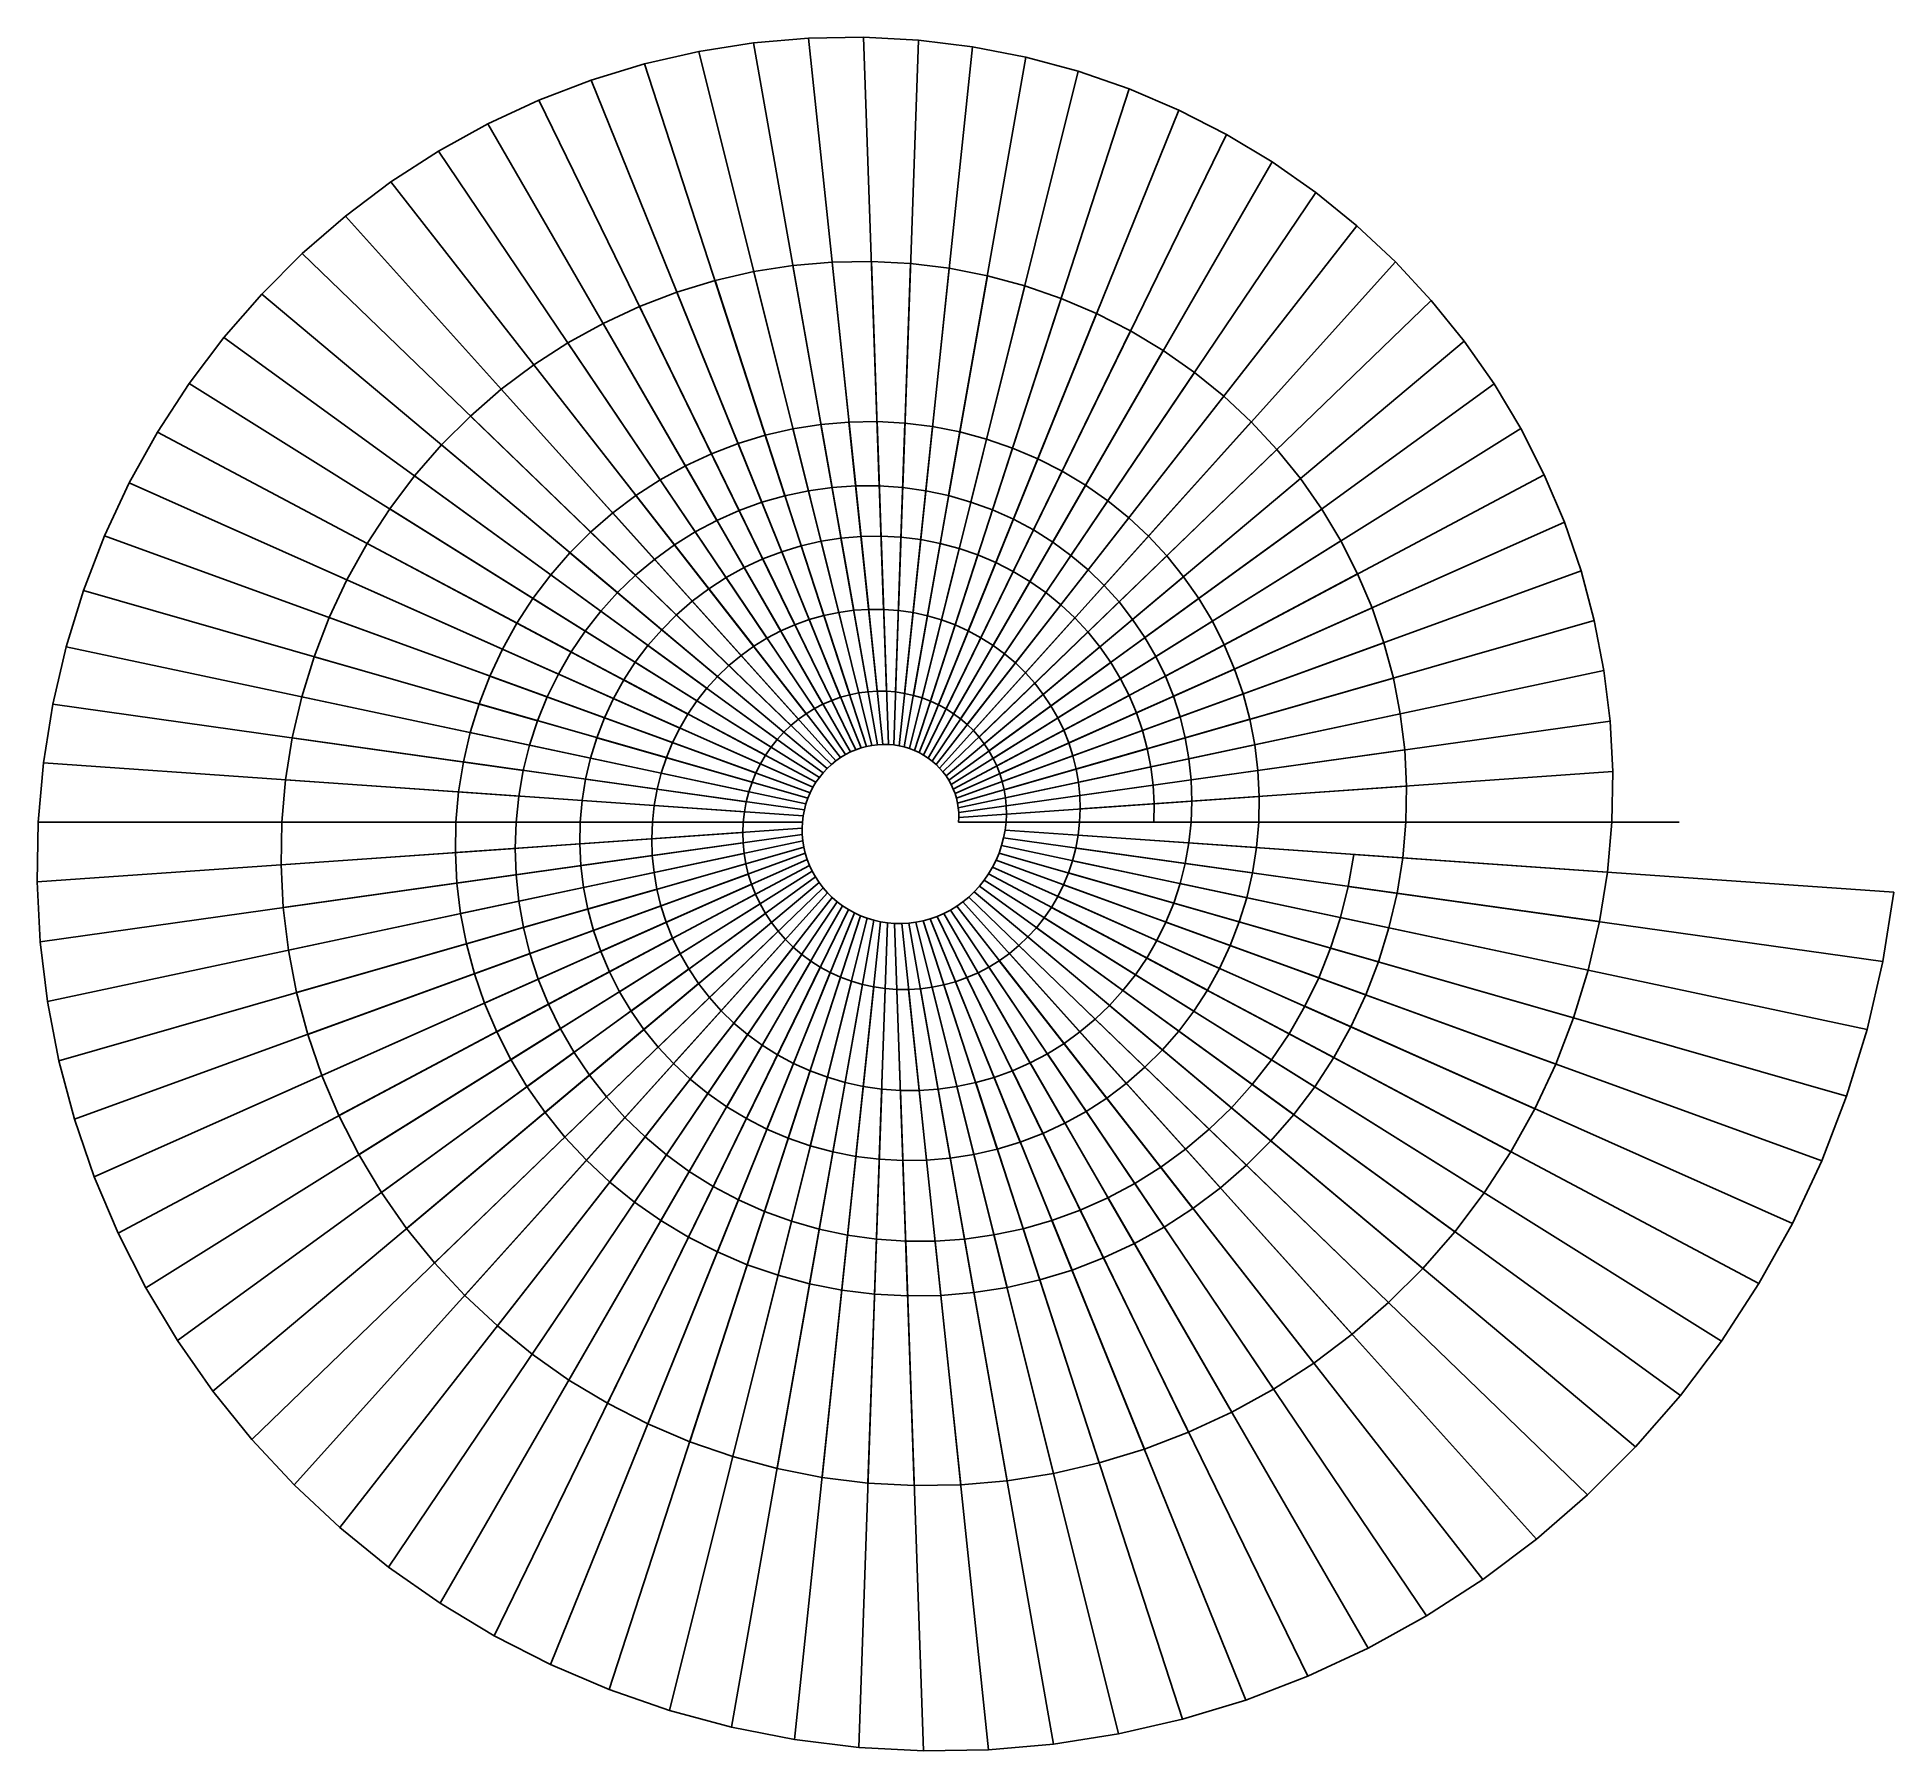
# Model space of a CAD drawing. Header units: metres. Extents: x -3.25 to 3.82, y -3.54 to 2.99.
import ezdxf

# ---------------------------------------------------------------- set-up
doc = ezdxf.new("R2010")
doc.units = ezdxf.units.M
for name, color, linetype in [('Fill', 3, 'CONTINUOUS'), ('Inner', 2, 'CONTINUOUS'), ('Outer', 1, 'CONTINUOUS')]:
    doc.layers.add(name, color=color, linetype=linetype)

msp = doc.modelspace()

# ---------------------------------------------------------------- linework, layer by layer
at = {"layer": 'Fill'}
for p, q in [((-0.3138, 2.9851), (-0.1346, 1.2804)), ((-0.1044, 2.9886), (-0.0447, 1.2803)), ((0.104, 2.9774), (0.0445, 1.2739)), ((-0.7316, 2.9343), (-0.3146, 1.2616)), ((-0.5232, 2.9671), (-0.2247, 1.2741)), ((0.3103, 2.9519), (0.1326, 1.2615)), ((0.5135, 2.9121), (0.2192, 1.243)), ((-0.938, 2.8869), (-0.4038, 1.2427)), ((0.7127, 2.8585), (0.3038, 1.2186)), ((-1.1414, 2.825), (-0.4919, 1.2175)), ((0.907, 2.7914), (0.3862, 1.1885)), ((-1.3406, 2.7487), (-0.5785, 1.1861)), ((1.0954, 2.7111), (0.4658, 1.1529)), ((-1.5348, 2.6584), (-0.6631, 1.1485)), ((1.277, 2.6183), (0.5424, 1.1121)), ((-1.723, 2.5544), (-0.7453, 1.1049)), ((1.4511, 2.5134), (0.6156, 1.0662)), ((-1.9041, 2.4371), (-0.8246, 1.0554)), ((1.6169, 2.3971), (0.685, 1.0156)), ((-2.0772, 2.3069), (-0.9006, 1.0002)), ((1.7735, 2.27), (0.7505, 0.9605)), ((-2.2414, 2.1645), (-0.973, 0.9396)), ((-0.2241, 2.1322), (-0.0851, 0.81)), ((-0.0745, 2.1347), (-0.0283, 0.8098)), ((0.0743, 2.1267), (0.0281, 0.8055)), ((1.9203, 2.1328), (0.8116, 0.9014)), ((-0.67, 2.0621), (-0.2557, 0.7869)), ((-0.5226, 2.0959), (-0.1991, 0.7986)), ((-0.3737, 2.1193), (-0.1422, 0.8063)), ((0.2216, 2.1085), (0.0838, 0.7974)), ((0.3668, 2.0801), (0.1385, 0.7855)), ((-2.3959, 2.0104), (-1.0413, 0.8737)), ((-0.8153, 2.0178), (-0.3116, 0.7711)), ((0.5091, 2.0418), (0.192, 0.7699)), ((0.6478, 1.9938), (0.2439, 0.7507)), ((2.0567, 1.9862), (0.8681, 0.8384)), ((-0.9576, 1.9634), (-0.3665, 0.7514)), ((0.7824, 1.9365), (0.2941, 0.728)), ((-2.5398, 1.8452), (-1.1051, 0.8029)), ((-1.0963, 1.8989), (-0.4202, 0.7278)), ((0.9122, 1.8702), (0.3424, 0.702)), ((-1.2307, 1.8246), (-0.4724, 0.7004)), ((1.0365, 1.7953), (0.3885, 0.6728)), ((2.1821, 1.831), (0.9199, 0.7719)), ((-1.36, 1.7408), (-0.5228, 0.6692)), ((1.1549, 1.7122), (0.4322, 0.6407)), ((-2.6723, 1.6698), (-1.1641, 0.7274)), ((-1.4837, 1.6478), (-0.5712, 0.6344)), ((2.2959, 1.6681), (0.9667, 0.7023)), ((1.2668, 1.6214), (0.4733, 0.6058)), ((-2.7927, 1.4849), (-1.218, 0.6476)), ((-1.601, 1.5461), (-0.6173, 0.5961)), ((-0.3733, 1.4971), (-0.1226, 0.4917)), ((-0.2669, 1.5138), (-0.0875, 0.4963)), ((-0.1601, 1.523), (-0.0524, 0.4984)), ((-0.0532, 1.5248), (-0.0174, 0.498)), ((0.053, 1.5191), (0.0173, 0.4953)), ((0.1583, 1.506), (0.0515, 0.4901)), ((0.262, 1.4858), (0.0851, 0.4826)), ((1.3717, 1.5234), (0.5117, 0.5683)), ((2.3977, 1.4982), (1.0083, 0.63)), ((-1.7113, 1.436), (-0.6608, 0.5544)), ((-0.5823, 1.4413), (-0.192, 0.4751)), ((-0.4786, 1.4729), (-0.1575, 0.4846)), ((0.3636, 1.4584), (0.1179, 0.4728)), ((0.4627, 1.4242), (0.1497, 0.4609)), ((1.4691, 1.4187), (0.5472, 0.5284)), ((-0.7831, 1.3563), (-0.2591, 0.4487)), ((-0.684, 1.4024), (-0.2259, 0.4631)), ((0.5589, 1.3832), (0.1805, 0.4468)), ((-2.9003, 1.2913), (-1.2664, 0.5638)), ((-1.8141, 1.318), (-0.7015, 0.5096)), ((-0.8791, 1.3033), (-0.2913, 0.4319)), ((0.6516, 1.3359), (0.2101, 0.4307)), ((0.7404, 1.2824), (0.2382, 0.4127)), ((1.5586, 1.3079), (0.5797, 0.4864)), ((2.4871, 1.3224), (1.0445, 0.5554)), ((-0.9715, 1.2434), (-0.3226, 0.4128)), ((0.8249, 1.223), (0.265, 0.3928)), ((-1.9088, 1.1927), (-0.7391, 0.4619)), ((-1.0598, 1.177), (-0.3525, 0.3915)), ((0.9049, 1.1582), (0.2901, 0.3713)), ((1.6399, 1.1915), (0.609, 0.4425)), ((2.5636, 1.1414), (1.0753, 0.4788)), ((-2.9944, 1.0899), (-1.3091, 0.4765)), ((-1.9948, 1.0606), (-0.7735, 0.4113)), ((-1.1436, 1.1043), (-0.3811, 0.368)), ((-0.2666, 1.0693), (-0.0728, 0.2922)), ((-0.1907, 1.0813), (-0.052, 0.2947)), ((-0.1143, 1.0879), (-0.0311, 0.2959)), ((-0.038, 1.0891), (-0.0103, 0.2955)), ((0.0379, 1.0851), (0.0103, 0.2937)), ((0.1131, 1.0757), (0.0305, 0.2905)), ((0.1871, 1.0613), (0.0504, 0.286)), ((0.9798, 1.0881), (0.3135, 0.3482)), ((1.7126, 1.0702), (0.635, 0.3968)), ((-1.2224, 1.0257), (-0.4081, 0.3424)), ((-0.4886, 1.0017), (-0.1344, 0.2756)), ((-0.4159, 1.0295), (-0.1142, 0.2826)), ((-0.3418, 1.0521), (-0.0936, 0.2881)), ((0.2597, 1.0417), (0.0698, 0.2801)), ((0.3305, 1.0173), (0.0887, 0.2728)), ((1.0494, 1.0133), (0.3351, 0.3236)), ((-2.0716, 0.9223), (-0.8045, 0.3582)), ((-1.2958, 0.9415), (-0.4333, 0.3148)), ((-0.6279, 0.9309), (-0.1735, 0.2572)), ((-0.5593, 0.9688), (-0.1542, 0.2671)), ((0.3992, 0.988), (0.1068, 0.2644)), ((0.4654, 0.9542), (0.1242, 0.2547)), ((1.1133, 0.9342), (0.3549, 0.2978)), ((1.7765, 0.9446), (0.6576, 0.3497)), ((2.6272, 0.9562), (1.1006, 0.4006)), ((-3.0746, 0.8816), (-1.3457, 0.3859)), ((-1.3634, 0.8519), (-0.4568, 0.2854)), ((-0.6939, 0.8882), (-0.1922, 0.246)), ((0.5288, 0.916), (0.1408, 0.244)), ((0.5892, 0.8736), (0.1566, 0.2321)), ((1.1714, 0.8511), (0.3727, 0.2708)), ((-2.1389, 0.7785), (-0.8318, 0.3028)), ((-0.8168, 0.7888), (-0.2272, 0.2194)), ((-0.757, 0.8407), (-0.2101, 0.2334)), ((0.6463, 0.8273), (0.1713, 0.2193)), ((1.8312, 0.8153), (0.6768, 0.3013)), ((-1.4248, 0.7576), (-0.4782, 0.2543)), ((-0.8731, 0.7326), (-0.2434, 0.2043)), ((0.6998, 0.7772), (0.1851, 0.2055)), ((0.7495, 0.7238), (0.1977, 0.191)), ((1.2233, 0.7644), (0.3885, 0.2427)), ((2.6774, 0.7677), (1.1202, 0.3212)), ((-3.1404, 0.6675), (-1.3761, 0.2925)), ((-1.4797, 0.6588), (-0.4975, 0.2215)), ((-0.9256, 0.6725), (-0.2586, 0.1879)), ((0.7952, 0.6673), (0.2093, 0.1756)), ((1.2689, 0.6747), (0.4022, 0.2138)), ((1.8765, 0.683), (0.6925, 0.2521)), ((-2.1962, 0.6297), (-0.8553, 0.2453)), ((-0.9739, 0.6085), (-0.2727, 0.1704)), ((0.8367, 0.6079), (0.2197, 0.1596)), ((1.308, 0.5823), (0.4138, 0.1842)), ((2.7143, 0.5769), (1.1342, 0.2411)), ((-1.5278, 0.5561), (-0.5146, 0.1873)), ((-1.0177, 0.5411), (-0.2857, 0.1519)), ((0.8738, 0.546), (0.2289, 0.143)), ((1.9125, 0.5484), (0.7047, 0.2021)), ((-3.1912, 0.4485), (-1.4, 0.1968)), ((-2.2431, 0.4768), (-0.8749, 0.186)), ((-1.5687, 0.4498), (-0.5293, 0.1518)), ((-1.0569, 0.4706), (-0.2973, 0.1324)), ((0.9064, 0.4819), (0.2368, 0.1259)), ((1.3404, 0.4879), (0.4232, 0.154)), ((-1.0913, 0.3972), (-0.3077, 0.112)), ((0.9343, 0.416), (0.2436, 0.1084)), ((1.366, 0.3917), (0.4305, 0.1234)), ((1.9388, 0.4121), (0.7133, 0.1516)), ((2.7377, 0.3848), (1.1425, 0.1606)), ((-2.2794, 0.3204), (-0.8903, 0.1251)), ((-1.6022, 0.3406), (-0.5416, 0.1151)), ((-1.1205, 0.3213), (-0.3166, 0.0908)), ((0.9574, 0.3485), (0.249, 0.0906)), ((1.3849, 0.2944), (0.4356, 0.0926)), ((-3.2267, 0.2256), (-1.4172, 0.0991)), ((-1.6282, 0.2288), (-0.5513, 0.0775)), ((-1.1445, 0.2433), (-0.3241, 0.0689)), ((0.9757, 0.2798), (0.2531, 0.0726)), ((1.9555, 0.2748), (0.7183, 0.1009)), ((-2.3048, 0.1612), (-0.9015, 0.063)), ((-1.163, 0.1634), (-0.33, 0.0464)), ((0.9892, 0.2103), (0.256, 0.0544)), ((1.3968, 0.1963), (0.4385, 0.0616)), ((2.7476, 0.1921), (1.1452, 0.0801)), ((-1.6463, 0.1151), (-0.5584, 0.039)), ((-1.1759, 0.0822), (-0.3344, 0.0234)), ((0.9977, 0.1402), (0.2576, 0.0362)), ((1.4018, 0.098), (0.4392, 0.0307)), ((1.9625, 0.1372), (0.7198, 0.0503)), ((-3.2467, 0), (-1.4276, 0)), ((-2.3191, 0), (-0.9084, 0)), ((-1.6565, 0), (-0.5629, 0)), ((-1.1832, 0), (-0.3372, 0)), ((1.0013, 0.07), (0.2579, 0.018)), ((-2.3221, -0.1624), (-0.9109, -0.0637)), ((-1.6587, -0.116), (-0.5646, -0.0395)), ((-1.1848, -0.0828), (-0.3384, -0.0237)), ((-1.1805, -0.1659), (-0.3379, -0.0475)), ((1, 0), (0.2569, 0)), ((1.376, -0.1934), (0.4286, -0.0602)), ((1.3914, -0.0973), (0.4342, -0.0304)), ((1.4, 0), (0.4378, 0)), ((1.9479, -0.1362), (0.7121, -0.0498)), ((1.96, 0), (0.7177, 0)), ((2.744, 0), (1.1422, 0)), ((-3.251, -0.2273), (-1.4311, -0.1001)), ((-2.3138, -0.3252), (-0.9089, -0.1277)), ((-1.6527, -0.2323), (-0.5635, -0.0792)), ((-1.6386, -0.3483), (-0.5597, -0.119)), ((-1.1704, -0.2488), (-0.3358, -0.0714)), ((-1.1545, -0.3311), (-0.3319, -0.0952)), ((-1.1328, -0.4123), (-0.3264, -0.1188)), ((1.3258, -0.3802), (0.4113, -0.1179)), ((1.3541, -0.2878), (0.421, -0.0895)), ((1.9265, -0.2707), (0.7032, -0.0988)), ((2.7271, -0.1907), (1.1337, -0.0793)), ((3.8179, -0.267), (1.7618, -0.1232)), ((-3.2393, -0.4553), (-1.4276, -0.2006)), ((-2.294, -0.4876), (-0.9024, -0.1918)), ((-1.6163, -0.4635), (-0.553, -0.1586)), ((-1.586, -0.5772), (-0.5436, -0.1979)), ((-1.1054, -0.4922), (-0.3192, -0.1421)), ((-1.0724, -0.5702), (-0.3103, -0.165)), ((-1.0339, -0.646), (-0.2998, -0.1873)), ((-0.99, -0.7193), (-0.2877, -0.209)), ((1.2042, -0.6403), (0.3714, -0.1975)), ((1.2506, -0.5568), (0.3865, -0.1721)), ((1.2912, -0.47), (0.3998, -0.1455)), ((1.8561, -0.5322), (0.6754, -0.1937)), ((1.8958, -0.403), (0.6909, -0.1469)), ((2.6971, -0.379), (1.1198, -0.1574)), ((-2.2629, -0.6489), (-0.8914, -0.2556)), ((-1.5476, -0.689), (-0.5314, -0.2366)), ((-1.5014, -0.7983), (-0.5164, -0.2746)), ((-0.9409, -0.7895), (-0.274, -0.2299)), ((-0.8869, -0.8564), (-0.2588, -0.2499)), ((-0.8281, -0.9196), (-0.2422, -0.269)), ((1.0331, -0.8669), (0.3167, -0.2658)), ((1.0951, -0.7957), (0.3364, -0.2444)), ((1.1523, -0.72), (0.3547, -0.2216)), ((1.7508, -0.7795), (0.635, -0.2827)), ((1.8077, -0.6579), (0.6567, -0.239)), ((2.6541, -0.5641), (1.1005, -0.2339)), ((3.7759, -0.5307), (1.7406, -0.2446)), ((-3.2116, -0.6826), (-1.4171, -0.3012)), ((-2.2204, -0.8081), (-0.8759, -0.3188)), ((-1.4474, -0.9045), (-0.4987, -0.3116)), ((-1.386, -1.007), (-0.4783, -0.3475)), ((-0.7647, -0.9788), (-0.2241, -0.2869)), ((-0.6972, -1.0336), (-0.2048, -0.3036)), ((-0.6257, -1.0838), (-0.1842, -0.319)), ((-0.5507, -1.129), (-0.1624, -0.333)), ((-0.4723, -1.169), (-0.1396, -0.3455)), ((0.6618, -1.1463), (0.2009, -0.3479)), ((0.7429, -1.1015), (0.226, -0.335)), ((0.821, -1.0509), (0.2502, -0.3203)), ((0.8957, -0.9948), (0.2735, -0.3038)), ((0.9665, -0.9333), (0.2957, -0.2856)), ((1.6859, -0.8964), (0.6105, -0.3246)), ((2.5986, -0.7451), (1.0761, -0.3086)), ((-3.168, -0.9084), (-1.3994, -0.4013)), ((-2.1667, -0.9647), (-0.8559, -0.3811)), ((-1.3173, -1.1053), (-0.4554, -0.3821)), ((-1.2416, -1.199), (-0.43, -0.4152)), ((-0.3911, -1.2036), (-0.1158, -0.3565)), ((-0.3073, -1.2326), (-0.0912, -0.3658)), ((-0.2214, -1.2557), (-0.0658, -0.3734)), ((-0.1338, -1.2728), (-0.0399, -0.3793)), ((-0.0448, -1.2839), (-0.0134, -0.3834)), ((0.045, -1.2887), (0.0135, -0.3856)), ((0.1353, -1.2872), (0.0406, -0.386)), ((0.2256, -1.2794), (0.0678, -0.3844)), ((0.3155, -1.2653), (0.095, -0.3809)), ((0.4045, -1.2448), (0.122, -0.3755)), ((0.4922, -1.2181), (0.1488, -0.3682)), ((0.5781, -1.1852), (0.1751, -0.359)), ((1.5332, -1.1139), (0.5534, -0.4021)), ((1.6132, -1.008), (0.5832, -0.3644)), ((2.5308, -0.9211), (1.0467, -0.381)), ((3.7157, -0.7898), (1.7111, -0.3637)), ((-2.1019, -1.1176), (-0.8315, -0.4421)), ((-1.1593, -1.2875), (-0.4021, -0.4466)), ((-1.0706, -1.3704), (-0.372, -0.4762)), ((1.3531, -1.3067), (0.4868, -0.4701)), ((1.4464, -1.2136), (0.5212, -0.4374)), ((2.4512, -1.0913), (1.0124, -0.4508)), ((3.638, -1.0432), (1.6735, -0.4799)), ((-3.1085, -1.1314), (-1.3747, -0.5004)), ((-2.0264, -1.2662), (-0.8027, -0.5016)), ((-1.9404, -1.4098), (-0.7697, -0.5593)), ((-0.9761, -1.4471), (-0.3397, -0.5037)), ((-0.876, -1.5173), (-0.3054, -0.529)), ((-0.7709, -1.5806), (-0.2692, -0.552)), ((1.0401, -1.5421), (0.3724, -0.5521)), ((1.1495, -1.4712), (0.4122, -0.5276)), ((1.254, -1.3927), (0.4504, -0.5003)), ((2.3602, -1.255), (0.9736, -0.5177)), ((-3.0333, -1.3505), (-1.343, -0.5979)), ((-1.8442, -1.5475), (-0.7326, -0.6147)), ((-0.6613, -1.6367), (-0.2313, -0.5726)), ((-0.5475, -1.6851), (-0.1919, -0.5905)), ((-0.4302, -1.7256), (-0.151, -0.6057)), ((-0.31, -1.758), (-0.109, -0.6181)), ((-0.1873, -1.782), (-0.066, -0.6276)), ((-0.0628, -1.7974), (-0.0221, -0.6341)), ((0.3158, -1.7912), (0.112, -0.635)), ((0.4417, -1.7714), (0.1568, -0.6291)), ((0.5663, -1.7428), (0.2014, -0.6199)), ((0.689, -1.7054), (0.2455, -0.6076)), ((0.8093, -1.6593), (0.2888, -0.5922)), ((0.9266, -1.6048), (0.3312, -0.5737)), ((2.2585, -1.4113), (0.9304, -0.5814)), ((3.5431, -1.2896), (1.6282, -0.5926)), ((-2.9427, -1.5647), (-1.3044, -0.6935)), ((-1.7383, -1.6786), (-0.6915, -0.6677)), ((0.063, -1.8041), (0.0223, -0.6375)), ((0.1894, -1.8021), (0.067, -0.6379)), ((2.0249, -1.6991), (0.832, -0.6981)), ((2.1465, -1.5595), (0.8831, -0.6416)), ((3.4316, -1.5279), (1.5753, -0.7014)), ((-1.623, -1.8025), (-0.6465, -0.718)), ((-1.4989, -1.9185), (-0.5979, -0.7653)), ((1.8943, -1.8293), (0.7773, -0.7507)), ((-2.837, -1.7727), (-1.2589, -0.7867)), ((-1.3665, -2.0259), (-0.5459, -0.8093)), ((1.6092, -2.0597), (0.6586, -0.843)), ((1.7555, -1.9497), (0.7194, -0.799)), ((3.3043, -1.7569), (1.5153, -0.8057)), ((-2.7166, -1.9737), (-1.2069, -0.8768)), ((-1.2264, -2.1242), (-0.4906, -0.8497)), ((-1.0793, -2.2129), (-0.4323, -0.8864)), ((1.2972, -2.2468), (0.5295, -0.9171)), ((1.4562, -2.1589), (0.5952, -0.8824)), ((3.1619, -1.9758), (1.4484, -0.9051)), ((-2.5819, -2.1665), (-1.1483, -0.9636)), ((-0.9258, -2.2913), (-0.3713, -0.919)), ((-0.7665, -2.3591), (-0.3079, -0.9475)), ((-0.6023, -2.4159), (-0.2423, -0.9716)), ((0.9646, -2.3875), (0.3927, -0.972)), ((1.133, -2.3231), (0.4619, -0.947)), ((-2.4336, -2.3501), (-1.0836, -1.0464)), ((-0.434, -2.4612), (-0.1748, -0.9912)), ((-0.2622, -2.4948), (-0.1057, -1.0061)), ((-0.0879, -2.5164), (-0.0355, -1.0162)), ((0.0882, -2.5258), (0.0357, -1.0214)), ((0.2652, -2.5229), (0.1074, -1.0216)), ((0.4422, -2.5076), (0.1793, -1.0168)), ((0.6183, -2.4799), (0.251, -1.0069)), ((0.7928, -2.4399), (0.3223, -0.9919)), ((3.0051, -2.1833), (1.3751, -0.9991)), ((-2.2722, -2.5235), (-1.0129, -1.1249)), ((2.8348, -2.3787), (1.2959, -1.0873)), ((-2.0984, -2.6859), (-0.9365, -1.1986)), ((2.6521, -2.5611), (1.211, -1.1695)), ((-1.9131, -2.8363), (-0.8547, -1.2672)), ((2.4578, -2.7296), (1.1211, -1.2451)), ((-1.717, -2.9739), (-0.768, -1.3301)), ((2.2529, -2.8836), (1.0266, -1.3139)), ((-1.511, -3.098), (-0.6766, -1.3872)), ((2.0387, -3.0224), (0.9279, -1.3757)), ((-1.2961, -3.2079), (-0.581, -1.438)), ((-1.0731, -3.3028), (-0.4816, -1.4821)), ((1.5863, -3.2523), (0.7205, -1.4772)), ((1.816, -3.1455), (0.8257, -1.4302)), ((-0.8433, -3.3822), (-0.3788, -1.5195)), ((-0.6076, -3.4457), (-0.2733, -1.5497)), ((1.1099, -3.4158), (0.503, -1.5481)), ((1.3505, -3.3425), (0.6127, -1.5165)), ((-0.3671, -3.4927), (-0.1653, -1.5726)), ((-0.123, -3.5229), (-0.0555, -1.5879)), ((0.1235, -3.5361), (0.0557, -1.5956)), ((0.3712, -3.5321), (0.1677, -1.5955)), ((0.619, -3.5107), (0.2799, -1.5876)), ((0.8656, -3.4719), (0.3919, -1.5718))]:
    msp.add_line(p, q, dxfattribs=at)
at = {"layer": 'Inner'}
for p, q in [((-0.3138, 2.9851), (-0.5232, 2.9671)), ((-0.1044, 2.9886), (-0.3138, 2.9851)), ((0.104, 2.9774), (-0.1044, 2.9886)), ((0.3103, 2.9519), (0.104, 2.9774)), ((-0.7316, 2.9343), (-0.938, 2.8869)), ((-0.5232, 2.9671), (-0.7316, 2.9343)), ((0.5135, 2.9121), (0.3103, 2.9519)), ((0.7127, 2.8585), (0.5135, 2.9121)), ((-0.938, 2.8869), (-1.1414, 2.825)), ((0.907, 2.7914), (0.7127, 2.8585)), ((-1.1414, 2.825), (-1.3406, 2.7487)), ((1.0954, 2.7111), (0.907, 2.7914)), ((-1.3406, 2.7487), (-1.5348, 2.6584)), ((1.277, 2.6183), (1.0954, 2.7111)), ((-1.5348, 2.6584), (-1.723, 2.5544)), ((1.4511, 2.5134), (1.277, 2.6183)), ((-1.723, 2.5544), (-1.9041, 2.4371)), ((1.6169, 2.3971), (1.4511, 2.5134)), ((-1.9041, 2.4371), (-2.0772, 2.3069)), ((1.7735, 2.27), (1.6169, 2.3971)), ((-2.0772, 2.3069), (-2.2414, 2.1645)), ((1.9203, 2.1328), (1.7735, 2.27)), ((-2.2414, 2.1645), (-2.3959, 2.0104)), ((-0.2241, 2.1322), (-0.3737, 2.1193)), ((-0.0745, 2.1347), (-0.2241, 2.1322)), ((0.0743, 2.1267), (-0.0745, 2.1347)), ((0.2216, 2.1085), (0.0743, 2.1267)), ((2.0567, 1.9862), (1.9203, 2.1328)), ((-0.67, 2.0621), (-0.8153, 2.0178)), ((-0.5226, 2.0959), (-0.67, 2.0621)), ((-0.3737, 2.1193), (-0.5226, 2.0959)), ((0.3668, 2.0801), (0.2216, 2.1085)), ((0.5091, 2.0418), (0.3668, 2.0801)), ((-2.3959, 2.0104), (-2.5398, 1.8452)), ((-0.8153, 2.0178), (-0.9576, 1.9634)), ((0.6478, 1.9938), (0.5091, 2.0418)), ((0.7824, 1.9365), (0.6478, 1.9938)), ((2.1821, 1.831), (2.0567, 1.9862)), ((-0.9576, 1.9634), (-1.0963, 1.8989)), ((0.9122, 1.8702), (0.7824, 1.9365)), ((-2.5398, 1.8452), (-2.6723, 1.6698)), ((-1.0963, 1.8989), (-1.2307, 1.8246)), ((1.0365, 1.7953), (0.9122, 1.8702)), ((-1.2307, 1.8246), (-1.36, 1.7408)), ((1.1549, 1.7122), (1.0365, 1.7953)), ((2.2959, 1.6681), (2.1821, 1.831)), ((-1.36, 1.7408), (-1.4837, 1.6478)), ((1.2668, 1.6214), (1.1549, 1.7122)), ((-2.6723, 1.6698), (-2.7927, 1.4849)), ((-1.4837, 1.6478), (-1.601, 1.5461)), ((2.3977, 1.4982), (2.2959, 1.6681)), ((1.3717, 1.5234), (1.2668, 1.6214)), ((-2.7927, 1.4849), (-2.9003, 1.2913)), ((-1.601, 1.5461), (-1.7113, 1.436)), ((-0.3733, 1.4971), (-0.4786, 1.4729)), ((-0.2669, 1.5138), (-0.3733, 1.4971)), ((-0.1601, 1.523), (-0.2669, 1.5138)), ((-0.0532, 1.5248), (-0.1601, 1.523)), ((0.053, 1.5191), (-0.0532, 1.5248)), ((0.1583, 1.506), (0.053, 1.5191)), ((0.262, 1.4858), (0.1583, 1.506)), ((0.3636, 1.4584), (0.262, 1.4858)), ((1.4691, 1.4187), (1.3717, 1.5234)), ((2.4871, 1.3224), (2.3977, 1.4982)), ((-1.7113, 1.436), (-1.8141, 1.318)), ((-0.5823, 1.4413), (-0.684, 1.4024)), ((-0.4786, 1.4729), (-0.5823, 1.4413)), ((0.4627, 1.4242), (0.3636, 1.4584)), ((0.5589, 1.3832), (0.4627, 1.4242)), ((1.5586, 1.3079), (1.4691, 1.4187)), ((-0.7831, 1.3563), (-0.8791, 1.3033)), ((-0.684, 1.4024), (-0.7831, 1.3563)), ((0.6516, 1.3359), (0.5589, 1.3832)), ((-2.9003, 1.2913), (-2.9944, 1.0899)), ((-1.8141, 1.318), (-1.9088, 1.1927)), ((-0.8791, 1.3033), (-0.9715, 1.2434)), ((0.7404, 1.2824), (0.6516, 1.3359)), ((0.8249, 1.223), (0.7404, 1.2824)), ((1.6399, 1.1915), (1.5586, 1.3079)), ((2.5636, 1.1414), (2.4871, 1.3224)), ((-0.9715, 1.2434), (-1.0598, 1.177)), ((0.9049, 1.1582), (0.8249, 1.223)), ((-1.9088, 1.1927), (-1.9948, 1.0606)), ((-1.0598, 1.177), (-1.1436, 1.1043)), ((0.9798, 1.0881), (0.9049, 1.1582)), ((1.7126, 1.0702), (1.6399, 1.1915)), ((2.6272, 0.9562), (2.5636, 1.1414)), ((-2.9944, 1.0899), (-3.0746, 0.8816)), ((-1.9948, 1.0606), (-2.0716, 0.9223)), ((-1.1436, 1.1043), (-1.2224, 1.0257)), ((-0.2666, 1.0693), (-0.3418, 1.0521)), ((-0.1907, 1.0813), (-0.2666, 1.0693)), ((-0.1143, 1.0879), (-0.1907, 1.0813)), ((-0.038, 1.0891), (-0.1143, 1.0879)), ((0.0379, 1.0851), (-0.038, 1.0891)), ((0.1131, 1.0757), (0.0379, 1.0851)), ((0.1871, 1.0613), (0.1131, 1.0757)), ((0.2597, 1.0417), (0.1871, 1.0613)), ((1.0494, 1.0133), (0.9798, 1.0881)), ((1.7765, 0.9446), (1.7126, 1.0702)), ((-1.2224, 1.0257), (-1.2958, 0.9415)), ((-0.4886, 1.0017), (-0.5593, 0.9688)), ((-0.4159, 1.0295), (-0.4886, 1.0017)), ((-0.3418, 1.0521), (-0.4159, 1.0295)), ((0.3305, 1.0173), (0.2597, 1.0417)), ((0.3992, 0.988), (0.3305, 1.0173)), ((1.1133, 0.9342), (1.0494, 1.0133)), ((-2.0716, 0.9223), (-2.1389, 0.7785)), ((-1.2958, 0.9415), (-1.3634, 0.8519)), ((-0.6279, 0.9309), (-0.6939, 0.8882)), ((-0.5593, 0.9688), (-0.6279, 0.9309)), ((0.4654, 0.9542), (0.3992, 0.988)), ((0.5288, 0.916), (0.4654, 0.9542)), ((1.1714, 0.8511), (1.1133, 0.9342)), ((1.8312, 0.8153), (1.7765, 0.9446)), ((2.6774, 0.7677), (2.6272, 0.9562)), ((-3.0746, 0.8816), (-3.1404, 0.6675)), ((-1.3634, 0.8519), (-1.4248, 0.7576)), ((-0.6939, 0.8882), (-0.757, 0.8407)), ((0.5892, 0.8736), (0.5288, 0.916)), ((0.6463, 0.8273), (0.5892, 0.8736)), ((1.2233, 0.7644), (1.1714, 0.8511)), ((-2.1389, 0.7785), (-2.1962, 0.6297)), ((-0.8168, 0.7888), (-0.8731, 0.7326)), ((-0.757, 0.8407), (-0.8168, 0.7888)), ((0.6998, 0.7772), (0.6463, 0.8273)), ((1.8765, 0.683), (1.8312, 0.8153)), ((-1.4248, 0.7576), (-1.4797, 0.6588)), ((-0.8731, 0.7326), (-0.9256, 0.6725)), ((0.7495, 0.7238), (0.6998, 0.7772)), ((0.7952, 0.6673), (0.7495, 0.7238)), ((1.2689, 0.6747), (1.2233, 0.7644)), ((2.7143, 0.5769), (2.6774, 0.7677)), ((-3.1404, 0.6675), (-3.1912, 0.4485)), ((-1.4797, 0.6588), (-1.5278, 0.5561)), ((-0.9256, 0.6725), (-0.9739, 0.6085)), ((0.8367, 0.6079), (0.7952, 0.6673)), ((1.308, 0.5823), (1.2689, 0.6747)), ((1.9125, 0.5484), (1.8765, 0.683)), ((-2.1962, 0.6297), (-2.2431, 0.4768)), ((-0.9739, 0.6085), (-1.0177, 0.5411)), ((0.8738, 0.546), (0.8367, 0.6079)), ((1.3404, 0.4879), (1.308, 0.5823)), ((2.7377, 0.3848), (2.7143, 0.5769)), ((-1.5278, 0.5561), (-1.5687, 0.4498)), ((-1.0177, 0.5411), (-1.0569, 0.4706)), ((0.9064, 0.4819), (0.8738, 0.546)), ((1.9388, 0.4121), (1.9125, 0.5484)), ((-3.1912, 0.4485), (-3.2267, 0.2256)), ((-2.2431, 0.4768), (-2.2794, 0.3204)), ((-1.5687, 0.4498), (-1.6022, 0.3406)), ((-1.0569, 0.4706), (-1.0913, 0.3972)), ((0.9343, 0.416), (0.9064, 0.4819)), ((1.366, 0.3917), (1.3404, 0.4879)), ((-1.0913, 0.3972), (-1.1205, 0.3213)), ((0.9574, 0.3485), (0.9343, 0.416)), ((1.3849, 0.2944), (1.366, 0.3917)), ((1.9555, 0.2748), (1.9388, 0.4121)), ((2.7476, 0.1921), (2.7377, 0.3848)), ((-2.2794, 0.3204), (-2.3048, 0.1612)), ((-1.6022, 0.3406), (-1.6282, 0.2288)), ((-1.1205, 0.3213), (-1.1445, 0.2433)), ((0.9757, 0.2798), (0.9574, 0.3485)), ((1.3968, 0.1963), (1.3849, 0.2944)), ((-3.2267, 0.2256), (-3.2467, 0)), ((-1.6282, 0.2288), (-1.6463, 0.1151)), ((-1.1445, 0.2433), (-1.163, 0.1634)), ((0.9892, 0.2103), (0.9757, 0.2798)), ((1.9625, 0.1372), (1.9555, 0.2748)), ((-2.3048, 0.1612), (-2.3191, 0)), ((-1.163, 0.1634), (-1.1759, 0.0822)), ((0.9977, 0.1402), (0.9892, 0.2103)), ((1.4018, 0.098), (1.3968, 0.1963)), ((2.744, 0), (2.7476, 0.1921)), ((-1.6463, 0.1151), (-1.6565, 0)), ((-1.1759, 0.0822), (-1.1832, 0)), ((1.0013, 0.07), (0.9977, 0.1402)), ((1.4, 0), (1.4018, 0.098)), ((1.96, 0), (1.9625, 0.1372)), ((-3.2467, 0), (-3.251, -0.2273)), ((-2.3191, 0), (-2.3221, -0.1624)), ((-1.6565, 0), (-1.6587, -0.116)), ((-1.1832, 0), (-1.1848, -0.0828)), ((1, 0), (1.0013, 0.07)), ((3, 0), (1, 0)), ((1.3914, -0.0973), (1.4, 0)), ((1.9479, -0.1362), (1.96, 0)), ((2.7271, -0.1907), (2.744, 0)), ((-1.6587, -0.116), (-1.6527, -0.2323)), ((-1.1848, -0.0828), (-1.1805, -0.1659)), ((1.376, -0.1934), (1.3914, -0.0973)), ((1.9265, -0.2707), (1.9479, -0.1362)), ((-2.3221, -0.1624), (-2.3138, -0.3252)), ((-1.1805, -0.1659), (-1.1704, -0.2488)), ((1.3541, -0.2878), (1.376, -0.1934)), ((2.6971, -0.379), (2.7271, -0.1907)), ((-3.251, -0.2273), (-3.2393, -0.4553)), ((-1.6527, -0.2323), (-1.6386, -0.3483)), ((-1.1704, -0.2488), (-1.1545, -0.3311)), ((1.8958, -0.403), (1.9265, -0.2707)), ((3.7759, -0.5307), (3.8179, -0.267)), ((-2.3138, -0.3252), (-2.294, -0.4876)), ((-1.6386, -0.3483), (-1.6163, -0.4635)), ((-1.1545, -0.3311), (-1.1328, -0.4123)), ((1.3258, -0.3802), (1.3541, -0.2878)), ((-1.1328, -0.4123), (-1.1054, -0.4922)), ((1.2912, -0.47), (1.3258, -0.3802)), ((1.8561, -0.5322), (1.8958, -0.403)), ((2.6541, -0.5641), (2.6971, -0.379)), ((-3.2393, -0.4553), (-3.2116, -0.6826)), ((-2.294, -0.4876), (-2.2629, -0.6489)), ((-1.6163, -0.4635), (-1.586, -0.5772)), ((-1.1054, -0.4922), (-1.0724, -0.5702)), ((1.2506, -0.5568), (1.2912, -0.47)), ((1.2042, -0.6403), (1.2506, -0.5568)), ((1.8077, -0.6579), (1.8561, -0.5322)), ((2.5986, -0.7451), (2.6541, -0.5641)), ((3.7157, -0.7898), (3.7759, -0.5307)), ((-1.586, -0.5772), (-1.5476, -0.689)), ((-1.0724, -0.5702), (-1.0339, -0.646)), ((-3.2116, -0.6826), (-3.168, -0.9084)), ((-2.2629, -0.6489), (-2.2204, -0.8081)), ((-1.5476, -0.689), (-1.5014, -0.7983)), ((-1.0339, -0.646), (-0.99, -0.7193)), ((1.1523, -0.72), (1.2042, -0.6403)), ((1.7508, -0.7795), (1.8077, -0.6579)), ((-0.99, -0.7193), (-0.9409, -0.7895)), ((1.0951, -0.7957), (1.1523, -0.72)), ((2.5308, -0.9211), (2.5986, -0.7451)), ((-2.2204, -0.8081), (-2.1667, -0.9647)), ((-1.5014, -0.7983), (-1.4474, -0.9045)), ((-0.9409, -0.7895), (-0.8869, -0.8564)), ((1.0331, -0.8669), (1.0951, -0.7957)), ((1.6859, -0.8964), (1.7508, -0.7795)), ((3.638, -1.0432), (3.7157, -0.7898)), ((-3.168, -0.9084), (-3.1085, -1.1314)), ((-1.4474, -0.9045), (-1.386, -1.007)), ((-0.8869, -0.8564), (-0.8281, -0.9196)), ((0.9665, -0.9333), (1.0331, -0.8669)), ((1.6132, -1.008), (1.6859, -0.8964)), ((-2.1667, -0.9647), (-2.1019, -1.1176)), ((-0.8281, -0.9196), (-0.7647, -0.9788)), ((-0.7647, -0.9788), (-0.6972, -1.0336)), ((0.8957, -0.9948), (0.9665, -0.9333)), ((2.4512, -1.0913), (2.5308, -0.9211)), ((-1.386, -1.007), (-1.3173, -1.1053)), ((-0.6972, -1.0336), (-0.6257, -1.0838)), ((0.7429, -1.1015), (0.821, -1.0509)), ((0.821, -1.0509), (0.8957, -0.9948)), ((1.5332, -1.1139), (1.6132, -1.008)), ((3.5431, -1.2896), (3.638, -1.0432)), ((-2.1019, -1.1176), (-2.0264, -1.2662)), ((-1.3173, -1.1053), (-1.2416, -1.199)), ((-0.6257, -1.0838), (-0.5507, -1.129)), ((-0.5507, -1.129), (-0.4723, -1.169)), ((0.6618, -1.1463), (0.7429, -1.1015)), ((1.4464, -1.2136), (1.5332, -1.1139)), ((2.3602, -1.255), (2.4512, -1.0913)), ((-3.1085, -1.1314), (-3.0333, -1.3505)), ((-1.2416, -1.199), (-1.1593, -1.2875)), ((-0.4723, -1.169), (-0.3911, -1.2036)), ((0.4922, -1.2181), (0.5781, -1.1852)), ((0.5781, -1.1852), (0.6618, -1.1463)), ((-2.0264, -1.2662), (-1.9404, -1.4098)), ((-0.3911, -1.2036), (-0.3073, -1.2326)), ((-0.3073, -1.2326), (-0.2214, -1.2557)), ((-0.2214, -1.2557), (-0.1338, -1.2728)), ((0.2256, -1.2794), (0.3155, -1.2653)), ((0.3155, -1.2653), (0.4045, -1.2448)), ((0.4045, -1.2448), (0.4922, -1.2181)), ((1.3531, -1.3067), (1.4464, -1.2136)), ((2.2585, -1.4113), (2.3602, -1.255)), ((-1.1593, -1.2875), (-1.0706, -1.3704)), ((-0.1338, -1.2728), (-0.0448, -1.2839)), ((-0.0448, -1.2839), (0.045, -1.2887)), ((0.045, -1.2887), (0.1353, -1.2872)), ((0.1353, -1.2872), (0.2256, -1.2794)), ((1.254, -1.3927), (1.3531, -1.3067)), ((3.4316, -1.5279), (3.5431, -1.2896)), ((-3.0333, -1.3505), (-2.9427, -1.5647)), ((-1.9404, -1.4098), (-1.8442, -1.5475)), ((-1.0706, -1.3704), (-0.9761, -1.4471)), ((1.1495, -1.4712), (1.254, -1.3927)), ((2.1465, -1.5595), (2.2585, -1.4113)), ((-0.9761, -1.4471), (-0.876, -1.5173)), ((1.0401, -1.5421), (1.1495, -1.4712)), ((-1.8442, -1.5475), (-1.7383, -1.6786)), ((-0.876, -1.5173), (-0.7709, -1.5806)), ((0.9266, -1.6048), (1.0401, -1.5421)), ((3.3043, -1.7569), (3.4316, -1.5279)), ((-2.9427, -1.5647), (-2.837, -1.7727)), ((-0.7709, -1.5806), (-0.6613, -1.6367)), ((0.8093, -1.6593), (0.9266, -1.6048)), ((2.0249, -1.6991), (2.1465, -1.5595)), ((-1.7383, -1.6786), (-1.623, -1.8025)), ((-0.6613, -1.6367), (-0.5475, -1.6851)), ((-0.5475, -1.6851), (-0.4302, -1.7256)), ((0.689, -1.7054), (0.8093, -1.6593)), ((-0.4302, -1.7256), (-0.31, -1.758)), ((-0.31, -1.758), (-0.1873, -1.782)), ((0.4417, -1.7714), (0.5663, -1.7428)), ((0.5663, -1.7428), (0.689, -1.7054)), ((1.8943, -1.8293), (2.0249, -1.6991)), ((3.1619, -1.9758), (3.3043, -1.7569)), ((-2.837, -1.7727), (-2.7166, -1.9737)), ((-1.623, -1.8025), (-1.4989, -1.9185)), ((-0.1873, -1.782), (-0.0628, -1.7974)), ((-0.0628, -1.7974), (0.063, -1.8041)), ((0.063, -1.8041), (0.1894, -1.8021)), ((0.1894, -1.8021), (0.3158, -1.7912)), ((0.3158, -1.7912), (0.4417, -1.7714)), ((1.7555, -1.9497), (1.8943, -1.8293)), ((-2.7166, -1.9737), (-2.5819, -2.1665)), ((-1.4989, -1.9185), (-1.3665, -2.0259)), ((1.6092, -2.0597), (1.7555, -1.9497)), ((3.0051, -2.1833), (3.1619, -1.9758)), ((-1.3665, -2.0259), (-1.2264, -2.1242)), ((1.4562, -2.1589), (1.6092, -2.0597)), ((-2.5819, -2.1665), (-2.4336, -2.3501)), ((-1.2264, -2.1242), (-1.0793, -2.2129)), ((1.2972, -2.2468), (1.4562, -2.1589)), ((2.8348, -2.3787), (3.0051, -2.1833)), ((-1.0793, -2.2129), (-0.9258, -2.2913)), ((1.133, -2.3231), (1.2972, -2.2468)), ((-0.9258, -2.2913), (-0.7665, -2.3591)), ((0.9646, -2.3875), (1.133, -2.3231)), ((-2.4336, -2.3501), (-2.2722, -2.5235)), ((-0.7665, -2.3591), (-0.6023, -2.4159)), ((0.7928, -2.4399), (0.9646, -2.3875)), ((2.6521, -2.5611), (2.8348, -2.3787)), ((-0.6023, -2.4159), (-0.434, -2.4612)), ((-0.434, -2.4612), (-0.2622, -2.4948)), ((0.6183, -2.4799), (0.7928, -2.4399)), ((-2.2722, -2.5235), (-2.0984, -2.6859)), ((-0.2622, -2.4948), (-0.0879, -2.5164)), ((-0.0879, -2.5164), (0.0882, -2.5258)), ((0.0882, -2.5258), (0.2652, -2.5229)), ((0.2652, -2.5229), (0.4422, -2.5076)), ((0.4422, -2.5076), (0.6183, -2.4799)), ((2.4578, -2.7296), (2.6521, -2.5611)), ((-2.0984, -2.6859), (-1.9131, -2.8363)), ((2.2529, -2.8836), (2.4578, -2.7296)), ((-1.9131, -2.8363), (-1.717, -2.9739)), ((2.0387, -3.0224), (2.2529, -2.8836)), ((-1.717, -2.9739), (-1.511, -3.098)), ((1.816, -3.1455), (2.0387, -3.0224)), ((-1.511, -3.098), (-1.2961, -3.2079)), ((1.5863, -3.2523), (1.816, -3.1455)), ((-1.2961, -3.2079), (-1.0731, -3.3028)), ((-1.0731, -3.3028), (-0.8433, -3.3822)), ((1.3505, -3.3425), (1.5863, -3.2523)), ((-0.8433, -3.3822), (-0.6076, -3.4457)), ((1.1099, -3.4158), (1.3505, -3.3425)), ((-0.6076, -3.4457), (-0.3671, -3.4927)), ((0.8656, -3.4719), (1.1099, -3.4158)), ((-0.3671, -3.4927), (-0.123, -3.5229)), ((-0.123, -3.5229), (0.1235, -3.5361)), ((0.1235, -3.5361), (0.3712, -3.5321)), ((0.3712, -3.5321), (0.619, -3.5107)), ((0.619, -3.5107), (0.8656, -3.4719))]:
    msp.add_line(p, q, dxfattribs=at)
at = {"layer": 'Outer'}
for p, q in [((-0.2247, 1.2741), (-0.3146, 1.2616)), ((-0.1346, 1.2804), (-0.2247, 1.2741)), ((-0.0447, 1.2803), (-0.1346, 1.2804)), ((0.0445, 1.2739), (-0.0447, 1.2803)), ((0.1326, 1.2615), (0.0445, 1.2739)), ((-0.4919, 1.2175), (-0.5785, 1.1861)), ((-0.4038, 1.2427), (-0.4919, 1.2175)), ((-0.3146, 1.2616), (-0.4038, 1.2427)), ((0.2192, 1.243), (0.1326, 1.2615)), ((0.3038, 1.2186), (0.2192, 1.243)), ((0.3862, 1.1885), (0.3038, 1.2186)), ((-0.6631, 1.1485), (-0.7453, 1.1049)), ((-0.5785, 1.1861), (-0.6631, 1.1485)), ((0.4658, 1.1529), (0.3862, 1.1885)), ((0.5424, 1.1121), (0.4658, 1.1529)), ((-0.7453, 1.1049), (-0.8246, 1.0554)), ((0.6156, 1.0662), (0.5424, 1.1121)), ((0.685, 1.0156), (0.6156, 1.0662)), ((-0.9006, 1.0002), (-0.973, 0.9396)), ((-0.8246, 1.0554), (-0.9006, 1.0002)), ((0.7505, 0.9605), (0.685, 1.0156)), ((-0.973, 0.9396), (-1.0413, 0.8737)), ((0.8116, 0.9014), (0.7505, 0.9605)), ((-1.0413, 0.8737), (-1.1051, 0.8029)), ((0.8681, 0.8384), (0.8116, 0.9014)), ((-1.1051, 0.8029), (-1.1641, 0.7274)), ((-0.2557, 0.7869), (-0.3116, 0.7711)), ((-0.1991, 0.7986), (-0.2557, 0.7869)), ((-0.1422, 0.8063), (-0.1991, 0.7986)), ((-0.0851, 0.81), (-0.1422, 0.8063)), ((-0.0283, 0.8098), (-0.0851, 0.81)), ((0.0281, 0.8055), (-0.0283, 0.8098)), ((0.0838, 0.7974), (0.0281, 0.8055)), ((0.1385, 0.7855), (0.0838, 0.7974)), ((0.192, 0.7699), (0.1385, 0.7855)), ((0.9199, 0.7719), (0.8681, 0.8384)), ((-1.1641, 0.7274), (-1.218, 0.6476)), ((-0.4202, 0.7278), (-0.4724, 0.7004)), ((-0.3665, 0.7514), (-0.4202, 0.7278)), ((-0.3116, 0.7711), (-0.3665, 0.7514)), ((0.2439, 0.7507), (0.192, 0.7699)), ((0.2941, 0.728), (0.2439, 0.7507)), ((0.3424, 0.702), (0.2941, 0.728)), ((0.9667, 0.7023), (0.9199, 0.7719)), ((-1.218, 0.6476), (-1.2664, 0.5638)), ((-0.5228, 0.6692), (-0.5712, 0.6344)), ((-0.4724, 0.7004), (-0.5228, 0.6692)), ((0.3885, 0.6728), (0.3424, 0.702)), ((0.4322, 0.6407), (0.3885, 0.6728)), ((0.4733, 0.6058), (0.4322, 0.6407)), ((1.0083, 0.63), (0.9667, 0.7023)), ((-0.6173, 0.5961), (-0.6608, 0.5544)), ((-0.5712, 0.6344), (-0.6173, 0.5961)), ((0.5117, 0.5683), (0.4733, 0.6058)), ((0.5472, 0.5284), (0.5117, 0.5683)), ((1.0445, 0.5554), (1.0083, 0.63)), ((-1.2664, 0.5638), (-1.3091, 0.4765)), ((-0.7015, 0.5096), (-0.7391, 0.4619)), ((-0.6608, 0.5544), (-0.7015, 0.5096)), ((-0.0875, 0.4963), (-0.1226, 0.4917)), ((-0.0524, 0.4984), (-0.0875, 0.4963)), ((-0.0174, 0.498), (-0.0524, 0.4984)), ((0.0173, 0.4953), (-0.0174, 0.498)), ((0.0515, 0.4901), (0.0173, 0.4953)), ((0.5797, 0.4864), (0.5472, 0.5284)), ((1.0753, 0.4788), (1.0445, 0.5554)), ((-1.3091, 0.4765), (-1.3457, 0.3859)), ((-0.7391, 0.4619), (-0.7735, 0.4113)), ((-0.2913, 0.4319), (-0.3226, 0.4128)), ((-0.2591, 0.4487), (-0.2913, 0.4319)), ((-0.2259, 0.4631), (-0.2591, 0.4487)), ((-0.192, 0.4751), (-0.2259, 0.4631)), ((-0.1575, 0.4846), (-0.192, 0.4751)), ((-0.1226, 0.4917), (-0.1575, 0.4846)), ((0.0851, 0.4826), (0.0515, 0.4901)), ((0.1179, 0.4728), (0.0851, 0.4826)), ((0.1497, 0.4609), (0.1179, 0.4728)), ((0.1805, 0.4468), (0.1497, 0.4609)), ((0.2101, 0.4307), (0.1805, 0.4468)), ((0.2382, 0.4127), (0.2101, 0.4307)), ((0.609, 0.4425), (0.5797, 0.4864)), ((0.635, 0.3968), (0.609, 0.4425)), ((1.1006, 0.4006), (1.0753, 0.4788)), ((-1.3457, 0.3859), (-1.3761, 0.2925)), ((-0.8045, 0.3582), (-0.8318, 0.3028)), ((-0.7735, 0.4113), (-0.8045, 0.3582)), ((-0.3811, 0.368), (-0.4081, 0.3424)), ((-0.3525, 0.3915), (-0.3811, 0.368)), ((-0.3226, 0.4128), (-0.3525, 0.3915)), ((0.265, 0.3928), (0.2382, 0.4127)), ((0.2901, 0.3713), (0.265, 0.3928)), ((0.3135, 0.3482), (0.2901, 0.3713)), ((0.6576, 0.3497), (0.635, 0.3968)), ((1.1202, 0.3212), (1.1006, 0.4006)), ((-1.3761, 0.2925), (-1.4, 0.1968)), ((-0.8318, 0.3028), (-0.8553, 0.2453)), ((-0.4568, 0.2854), (-0.4782, 0.2543)), ((-0.4333, 0.3148), (-0.4568, 0.2854)), ((-0.4081, 0.3424), (-0.4333, 0.3148)), ((-0.0936, 0.2881), (-0.1142, 0.2826)), ((-0.0728, 0.2922), (-0.0936, 0.2881)), ((-0.052, 0.2947), (-0.0728, 0.2922)), ((-0.0311, 0.2959), (-0.052, 0.2947)), ((-0.0103, 0.2955), (-0.0311, 0.2959)), ((0.0103, 0.2937), (-0.0103, 0.2955)), ((0.0305, 0.2905), (0.0103, 0.2937)), ((0.0504, 0.286), (0.0305, 0.2905)), ((0.0698, 0.2801), (0.0504, 0.286)), ((0.3351, 0.3236), (0.3135, 0.3482)), ((0.3549, 0.2978), (0.3351, 0.3236)), ((0.3727, 0.2708), (0.3549, 0.2978)), ((0.6768, 0.3013), (0.6576, 0.3497)), ((0.6925, 0.2521), (0.6768, 0.3013)), ((1.1342, 0.2411), (1.1202, 0.3212)), ((-0.8553, 0.2453), (-0.8749, 0.186)), ((-0.4975, 0.2215), (-0.5146, 0.1873)), ((-0.4782, 0.2543), (-0.4975, 0.2215)), ((-0.2272, 0.2194), (-0.2434, 0.2043)), ((-0.2101, 0.2334), (-0.2272, 0.2194)), ((-0.1922, 0.246), (-0.2101, 0.2334)), ((-0.1735, 0.2572), (-0.1922, 0.246)), ((-0.1542, 0.2671), (-0.1735, 0.2572)), ((-0.1344, 0.2756), (-0.1542, 0.2671)), ((-0.1142, 0.2826), (-0.1344, 0.2756)), ((0.0887, 0.2728), (0.0698, 0.2801)), ((0.1068, 0.2644), (0.0887, 0.2728)), ((0.1242, 0.2547), (0.1068, 0.2644)), ((0.1408, 0.244), (0.1242, 0.2547)), ((0.1566, 0.2321), (0.1408, 0.244)), ((0.1713, 0.2193), (0.1566, 0.2321)), ((0.1851, 0.2055), (0.1713, 0.2193)), ((0.3885, 0.2427), (0.3727, 0.2708)), ((0.4022, 0.2138), (0.3885, 0.2427)), ((0.4138, 0.1842), (0.4022, 0.2138)), ((0.7047, 0.2021), (0.6925, 0.2521)), ((1.1425, 0.1606), (1.1342, 0.2411)), ((-1.4, 0.1968), (-1.4172, 0.0991)), ((-0.8749, 0.186), (-0.8903, 0.1251)), ((-0.5293, 0.1518), (-0.5416, 0.1151)), ((-0.5146, 0.1873), (-0.5293, 0.1518)), ((-0.2857, 0.1519), (-0.2973, 0.1324)), ((-0.2727, 0.1704), (-0.2857, 0.1519)), ((-0.2586, 0.1879), (-0.2727, 0.1704)), ((-0.2434, 0.2043), (-0.2586, 0.1879)), ((0.1977, 0.191), (0.1851, 0.2055)), ((0.2093, 0.1756), (0.1977, 0.191)), ((0.2197, 0.1596), (0.2093, 0.1756)), ((0.2289, 0.143), (0.2197, 0.1596)), ((0.2368, 0.1259), (0.2289, 0.143)), ((0.4232, 0.154), (0.4138, 0.1842)), ((0.4305, 0.1234), (0.4232, 0.154)), ((0.7133, 0.1516), (0.7047, 0.2021)), ((0.7183, 0.1009), (0.7133, 0.1516)), ((1.1452, 0.0801), (1.1425, 0.1606)), ((-1.4172, 0.0991), (-1.4276, 0)), ((-0.8903, 0.1251), (-0.9015, 0.063)), ((-0.5513, 0.0775), (-0.5584, 0.039)), ((-0.5416, 0.1151), (-0.5513, 0.0775)), ((-0.3166, 0.0908), (-0.3241, 0.0689)), ((-0.3077, 0.112), (-0.3166, 0.0908)), ((-0.2973, 0.1324), (-0.3077, 0.112)), ((0.2436, 0.1084), (0.2368, 0.1259)), ((0.249, 0.0906), (0.2436, 0.1084)), ((0.2531, 0.0726), (0.249, 0.0906)), ((0.256, 0.0544), (0.2531, 0.0726)), ((0.4356, 0.0926), (0.4305, 0.1234)), ((0.4385, 0.0616), (0.4356, 0.0926)), ((0.7198, 0.0503), (0.7183, 0.1009)), ((1.1422, 0), (1.1452, 0.0801)), ((-1.4276, 0), (-1.4311, -0.1001)), ((-0.9084, 0), (-0.9109, -0.0637)), ((-0.9015, 0.063), (-0.9084, 0)), ((-0.5629, 0), (-0.5646, -0.0395)), ((-0.5584, 0.039), (-0.5629, 0)), ((-0.3372, 0), (-0.3384, -0.0237)), ((-0.3344, 0.0234), (-0.3372, 0)), ((-0.33, 0.0464), (-0.3344, 0.0234)), ((-0.3241, 0.0689), (-0.33, 0.0464)), ((0.2576, 0.0362), (0.256, 0.0544)), ((0.2569, 0), (0.2579, 0.018)), ((3, 0), (0.2569, 0)), ((0.2579, 0.018), (0.2576, 0.0362)), ((0.4378, 0), (0.4392, 0.0307)), ((0.4392, 0.0307), (0.4385, 0.0616)), ((0.7177, 0), (0.7198, 0.0503)), ((-0.9109, -0.0637), (-0.9089, -0.1277)), ((-0.5646, -0.0395), (-0.5635, -0.0792)), ((-0.3384, -0.0237), (-0.3379, -0.0475)), ((-0.3379, -0.0475), (-0.3358, -0.0714)), ((0.421, -0.0895), (0.4286, -0.0602)), ((0.4286, -0.0602), (0.4342, -0.0304)), ((0.4342, -0.0304), (0.4378, 0)), ((0.7032, -0.0988), (0.7121, -0.0498)), ((0.7121, -0.0498), (0.7177, 0)), ((1.1337, -0.0793), (1.1422, 0)), ((-1.4311, -0.1001), (-1.4276, -0.2006)), ((-0.9089, -0.1277), (-0.9024, -0.1918)), ((-0.5635, -0.0792), (-0.5597, -0.119)), ((-0.5597, -0.119), (-0.553, -0.1586)), ((-0.3358, -0.0714), (-0.3319, -0.0952)), ((-0.3319, -0.0952), (-0.3264, -0.1188)), ((-0.3264, -0.1188), (-0.3192, -0.1421)), ((0.3998, -0.1455), (0.4113, -0.1179)), ((0.4113, -0.1179), (0.421, -0.0895)), ((0.6909, -0.1469), (0.7032, -0.0988)), ((1.1198, -0.1574), (1.1337, -0.0793)), ((1.7406, -0.2446), (1.7618, -0.1232)), ((-1.4276, -0.2006), (-1.4171, -0.3012)), ((-0.9024, -0.1918), (-0.8914, -0.2556)), ((-0.553, -0.1586), (-0.5436, -0.1979)), ((-0.5436, -0.1979), (-0.5314, -0.2366)), ((-0.3192, -0.1421), (-0.3103, -0.165)), ((-0.3103, -0.165), (-0.2998, -0.1873)), ((-0.2998, -0.1873), (-0.2877, -0.209)), ((-0.2877, -0.209), (-0.274, -0.2299)), ((0.3547, -0.2216), (0.3714, -0.1975)), ((0.3714, -0.1975), (0.3865, -0.1721)), ((0.3865, -0.1721), (0.3998, -0.1455)), ((0.6567, -0.239), (0.6754, -0.1937)), ((0.6754, -0.1937), (0.6909, -0.1469)), ((1.1005, -0.2339), (1.1198, -0.1574)), ((-0.8914, -0.2556), (-0.8759, -0.3188)), ((-0.5314, -0.2366), (-0.5164, -0.2746)), ((-0.5164, -0.2746), (-0.4987, -0.3116)), ((-0.274, -0.2299), (-0.2588, -0.2499)), ((-0.2588, -0.2499), (-0.2422, -0.269)), ((-0.2422, -0.269), (-0.2241, -0.2869)), ((0.2957, -0.2856), (0.3167, -0.2658)), ((0.3167, -0.2658), (0.3364, -0.2444)), ((0.3364, -0.2444), (0.3547, -0.2216)), ((0.6105, -0.3246), (0.635, -0.2827)), ((0.635, -0.2827), (0.6567, -0.239)), ((1.0761, -0.3086), (1.1005, -0.2339)), ((1.7111, -0.3637), (1.7406, -0.2446)), ((-1.4171, -0.3012), (-1.3994, -0.4013)), ((-0.8759, -0.3188), (-0.8559, -0.3811)), ((-0.4987, -0.3116), (-0.4783, -0.3475)), ((-0.4783, -0.3475), (-0.4554, -0.3821)), ((-0.2241, -0.2869), (-0.2048, -0.3036)), ((-0.2048, -0.3036), (-0.1842, -0.319)), ((-0.1842, -0.319), (-0.1624, -0.333)), ((-0.1624, -0.333), (-0.1396, -0.3455)), ((-0.1396, -0.3455), (-0.1158, -0.3565)), ((0.1751, -0.359), (0.2009, -0.3479)), ((0.2009, -0.3479), (0.226, -0.335)), ((0.226, -0.335), (0.2502, -0.3203)), ((0.2502, -0.3203), (0.2735, -0.3038)), ((0.2735, -0.3038), (0.2957, -0.2856)), ((0.5832, -0.3644), (0.6105, -0.3246)), ((1.0467, -0.381), (1.0761, -0.3086)), ((-1.3994, -0.4013), (-1.3747, -0.5004)), ((-0.8559, -0.3811), (-0.8315, -0.4421)), ((-0.4554, -0.3821), (-0.43, -0.4152)), ((-0.43, -0.4152), (-0.4021, -0.4466)), ((-0.1158, -0.3565), (-0.0912, -0.3658)), ((-0.0912, -0.3658), (-0.0658, -0.3734)), ((-0.0658, -0.3734), (-0.0399, -0.3793)), ((-0.0399, -0.3793), (-0.0134, -0.3834)), ((-0.0134, -0.3834), (0.0135, -0.3856)), ((0.0135, -0.3856), (0.0406, -0.386)), ((0.0406, -0.386), (0.0678, -0.3844)), ((0.0678, -0.3844), (0.095, -0.3809)), ((0.095, -0.3809), (0.122, -0.3755)), ((0.122, -0.3755), (0.1488, -0.3682)), ((0.1488, -0.3682), (0.1751, -0.359)), ((0.5212, -0.4374), (0.5534, -0.4021)), ((0.5534, -0.4021), (0.5832, -0.3644)), ((1.0124, -0.4508), (1.0467, -0.381)), ((1.6735, -0.4799), (1.7111, -0.3637)), ((-0.8315, -0.4421), (-0.8027, -0.5016)), ((-0.4021, -0.4466), (-0.372, -0.4762)), ((-0.372, -0.4762), (-0.3397, -0.5037)), ((0.4504, -0.5003), (0.4868, -0.4701)), ((0.4868, -0.4701), (0.5212, -0.4374)), ((0.9736, -0.5177), (1.0124, -0.4508)), ((1.6282, -0.5926), (1.6735, -0.4799)), ((-1.3747, -0.5004), (-1.343, -0.5979)), ((-0.8027, -0.5016), (-0.7697, -0.5593)), ((-0.7697, -0.5593), (-0.7326, -0.6147)), ((-0.3397, -0.5037), (-0.3054, -0.529)), ((-0.3054, -0.529), (-0.2692, -0.552)), ((-0.2692, -0.552), (-0.2313, -0.5726)), ((0.3312, -0.5737), (0.3724, -0.5521)), ((0.3724, -0.5521), (0.4122, -0.5276)), ((0.4122, -0.5276), (0.4504, -0.5003)), ((0.9304, -0.5814), (0.9736, -0.5177)), ((-1.343, -0.5979), (-1.3044, -0.6935)), ((-0.7326, -0.6147), (-0.6915, -0.6677)), ((-0.2313, -0.5726), (-0.1919, -0.5905)), ((-0.1919, -0.5905), (-0.151, -0.6057)), ((-0.151, -0.6057), (-0.109, -0.6181)), ((-0.109, -0.6181), (-0.066, -0.6276)), ((-0.066, -0.6276), (-0.0221, -0.6341)), ((-0.0221, -0.6341), (0.0223, -0.6375)), ((0.067, -0.6379), (0.112, -0.635)), ((0.112, -0.635), (0.1568, -0.6291)), ((0.1568, -0.6291), (0.2014, -0.6199)), ((0.2014, -0.6199), (0.2455, -0.6076)), ((0.2455, -0.6076), (0.2888, -0.5922)), ((0.2888, -0.5922), (0.3312, -0.5737)), ((0.8831, -0.6416), (0.9304, -0.5814)), ((1.5753, -0.7014), (1.6282, -0.5926)), ((-1.3044, -0.6935), (-1.2589, -0.7867)), ((-0.6915, -0.6677), (-0.6465, -0.718)), ((0.0223, -0.6375), (0.067, -0.6379)), ((0.7773, -0.7507), (0.832, -0.6981)), ((0.832, -0.6981), (0.8831, -0.6416)), ((1.5153, -0.8057), (1.5753, -0.7014)), ((-0.6465, -0.718), (-0.5979, -0.7653)), ((-0.5979, -0.7653), (-0.5459, -0.8093)), ((0.7194, -0.799), (0.7773, -0.7507)), ((-1.2589, -0.7867), (-1.2069, -0.8768)), ((-0.5459, -0.8093), (-0.4906, -0.8497)), ((0.5952, -0.8824), (0.6586, -0.843)), ((0.6586, -0.843), (0.7194, -0.799)), ((1.4484, -0.9051), (1.5153, -0.8057)), ((-1.2069, -0.8768), (-1.1483, -0.9636)), ((-0.4906, -0.8497), (-0.4323, -0.8864)), ((-0.4323, -0.8864), (-0.3713, -0.919)), ((0.4619, -0.947), (0.5295, -0.9171)), ((0.5295, -0.9171), (0.5952, -0.8824)), ((1.3751, -0.9991), (1.4484, -0.9051)), ((-1.1483, -0.9636), (-1.0836, -1.0464)), ((-0.3713, -0.919), (-0.3079, -0.9475)), ((-0.3079, -0.9475), (-0.2423, -0.9716)), ((-0.2423, -0.9716), (-0.1748, -0.9912)), ((0.3223, -0.9919), (0.3927, -0.972)), ((0.3927, -0.972), (0.4619, -0.947)), ((-1.0836, -1.0464), (-1.0129, -1.1249)), ((-0.1748, -0.9912), (-0.1057, -1.0061)), ((-0.1057, -1.0061), (-0.0355, -1.0162)), ((-0.0355, -1.0162), (0.0357, -1.0214)), ((0.0357, -1.0214), (0.1074, -1.0216)), ((0.1074, -1.0216), (0.1793, -1.0168)), ((0.1793, -1.0168), (0.251, -1.0069)), ((0.251, -1.0069), (0.3223, -0.9919)), ((1.2959, -1.0873), (1.3751, -0.9991)), ((-1.0129, -1.1249), (-0.9365, -1.1986)), ((1.211, -1.1695), (1.2959, -1.0873)), ((-0.9365, -1.1986), (-0.8547, -1.2672)), ((1.1211, -1.2451), (1.211, -1.1695)), ((-0.8547, -1.2672), (-0.768, -1.3301)), ((1.0266, -1.3139), (1.1211, -1.2451)), ((-0.768, -1.3301), (-0.6766, -1.3872)), ((0.9279, -1.3757), (1.0266, -1.3139)), ((-0.6766, -1.3872), (-0.581, -1.438)), ((0.8257, -1.4302), (0.9279, -1.3757)), ((-0.581, -1.438), (-0.4816, -1.4821)), ((-0.4816, -1.4821), (-0.3788, -1.5195)), ((0.6127, -1.5165), (0.7205, -1.4772)), ((0.7205, -1.4772), (0.8257, -1.4302)), ((-0.3788, -1.5195), (-0.2733, -1.5497)), ((-0.2733, -1.5497), (-0.1653, -1.5726)), ((0.3919, -1.5718), (0.503, -1.5481)), ((0.503, -1.5481), (0.6127, -1.5165)), ((-0.1653, -1.5726), (-0.0555, -1.5879)), ((-0.0555, -1.5879), (0.0557, -1.5956)), ((0.0557, -1.5956), (0.1677, -1.5955)), ((0.1677, -1.5955), (0.2799, -1.5876)), ((0.2799, -1.5876), (0.3919, -1.5718))]:
    msp.add_line(p, q, dxfattribs=at)

doc.saveas('drawing.dxf')
